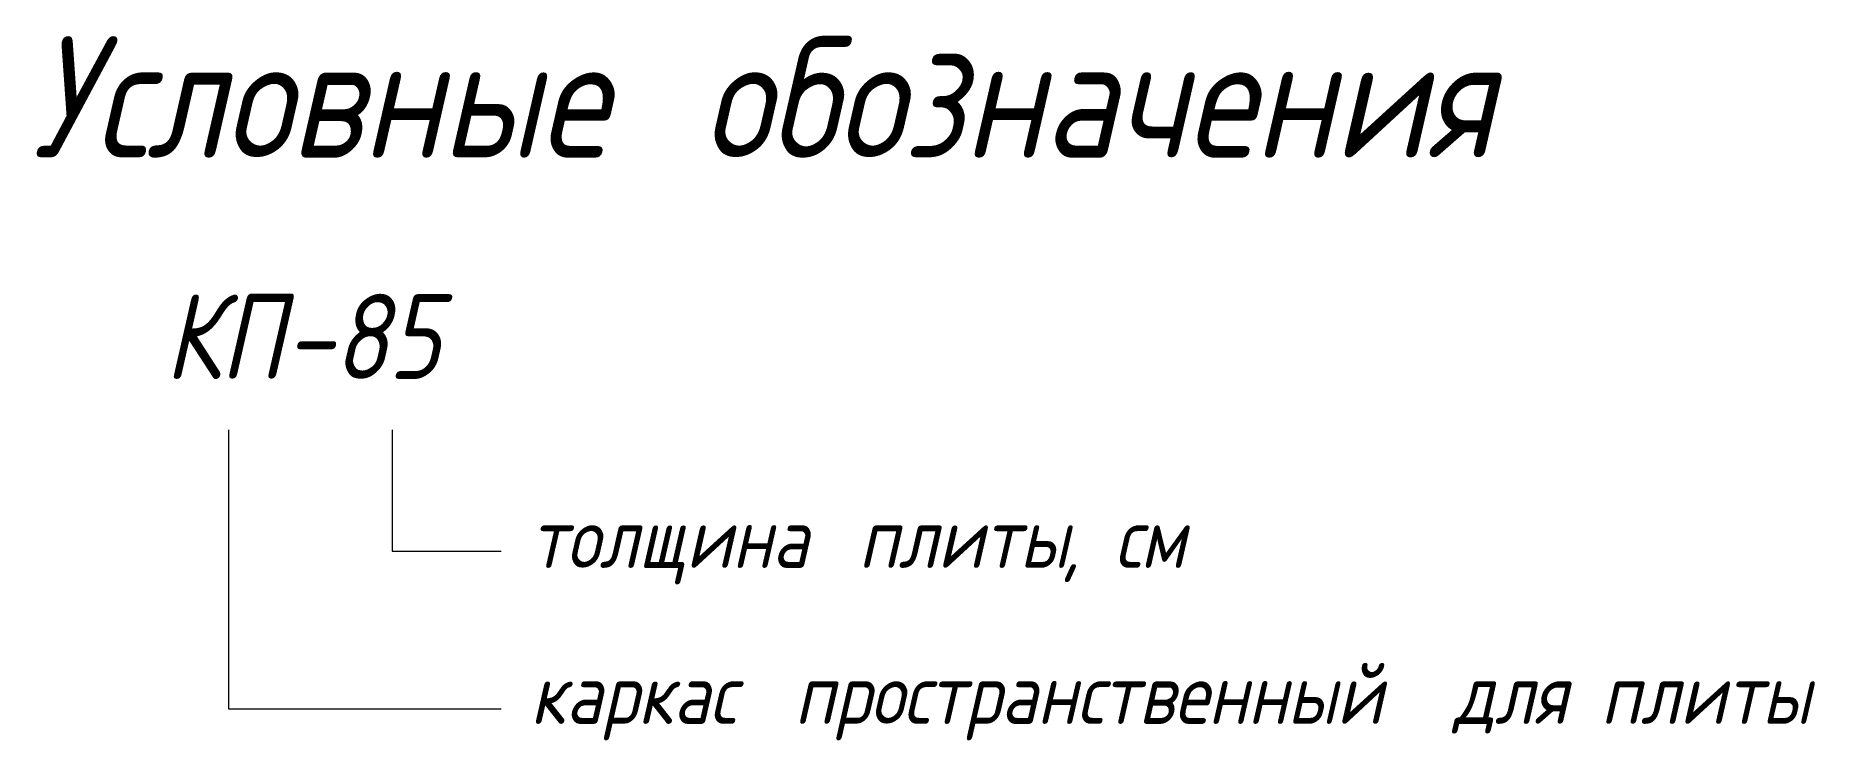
# Model space of a CAD drawing. Header units: millimetres. Extents: x 79934 to 89073, y -4162 to 24885.
# Drawn here: x 87472 to 88942, y 2646 to 3228 of the extents above; entities that cross this region are included whole.
import ezdxf

# ---------------------------------------------------------------- set-up
doc = ezdxf.new("R2010")
doc.units = ezdxf.units.MM
doc.layers.add('AA_Linii', color=7, linetype='Continuous', lineweight=9, true_color=0x00a600)
doc.layers.add('Gen_Text', color=7, linetype='Continuous', lineweight=9)
doc.styles.add('ISOCPEUR_I_3', font='isocpeui.ttf', dxfattribs={"width": 0.85, "height": 70})
doc.styles.add('ISOCPEUR_I_4', font='isocpeui.ttf', dxfattribs={"width": 0.85, "height": 50})
doc.styles.add('ISOCPEUR_I_5', font='isocpeui.ttf', dxfattribs={"width": 0.85, "height": 100})

msp = doc.modelspace()

# ---------------------------------------------------------------- texts
at = {"layer": 'Gen_Text', "attachment_point": 1}
for s, insert, char_height, width, style in [('Условные', (87468.9265, 3226.9084), 100, 607.839463, 'ISOCPEUR_I_5'), ('\\fISOCPEUR|b0|i1|c204|p34|;\\W.85; ', (87970.4442, 3226.9084), 100, 64.054831, 'ISOCPEUR_I_5'), ('обозначения', (88023.2947, 3226.9084), 100, 828.6242, 'ISOCPEUR_I_5'), ('КП', (87578.583, 3014.387), 70, 119.93245, 'ISOCPEUR_I_3'), ('-85', (87677.5372, 3014.387), 70, 159.455644, 'ISOCPEUR_I_3'), ('\\fISOCPEUR|b0|i1|c204|p34|;\\W.85; ', (88124.5498, 2838.4891), 50, 32.70885, 'ISOCPEUR_I_4'), ('толщина', (87880.5378, 2838.4891), 50, 295.742519, 'ISOCPEUR_I_4'), ('плиты', (88151.5373, 2838.4891), 50, 204.430312, 'ISOCPEUR_I_4'), ('см', (88362.9394, 2838.4891), 50, 74.957781, 'ISOCPEUR_I_4'), (', ', (88320.2091, 2838.4891), 50, 51.789012, 'ISOCPEUR_I_4'), ('\\fISOCPEUR|b0|i1|c204|p34|;\\W.85; ', (88071.6993, 2709.8099), 50, 32.70885, 'ISOCPEUR_I_4'), ('пространственный', (88098.6868, 2709.8099), 50, 626.919625, 'ISOCPEUR_I_4'), ('\\fISOCPEUR|b0|i1|c204|p34|;\\W.85; ', (88615.9472, 2709.8099), 50, 32.70885, 'ISOCPEUR_I_4'), ('\\fISOCPEUR|b0|i1|c204|p34|;\\W.85; ', (88737.3909, 2709.8099), 50, 32.70885, 'ISOCPEUR_I_4'), ('каркас', (87880.5378, 2709.8099), 50, 231.687688, 'ISOCPEUR_I_4'), ('для', (88642.9347, 2709.8099), 50, 114.480975, 'ISOCPEUR_I_4'), ('плиты', (88764.3784, 2709.8099), 50, 204.430313, 'ISOCPEUR_I_4')]:
    msp.add_mtext(s, dxfattribs=dict(at, insert=insert, char_height=char_height, width=width, style=style))

# ---------------------------------------------------------------- linework, layer by layer
at = {"layer": 'AA_Linii', "color": 7}
for p, q in [((87631.3761, 2902.3752), (87631.3761, 2672.3752)), ((87766.3761, 2902.3752), (87766.3761, 2802.3752)), ((87766.3761, 2802.3752), (87856.3761, 2802.3752)), ((87631.3761, 2672.3752), (87856.3761, 2672.3752))]:
    msp.add_line(p, q, dxfattribs=at)

msp.set_redraw_order([(e.dxf.handle, doc.entitydb.next_handle()) for e in msp.query("TEXT MTEXT ATTDEF DIMENSION ARC_DIMENSION")])  # texts and dimensions are drawn at this point

doc.saveas('drawing.dxf')
